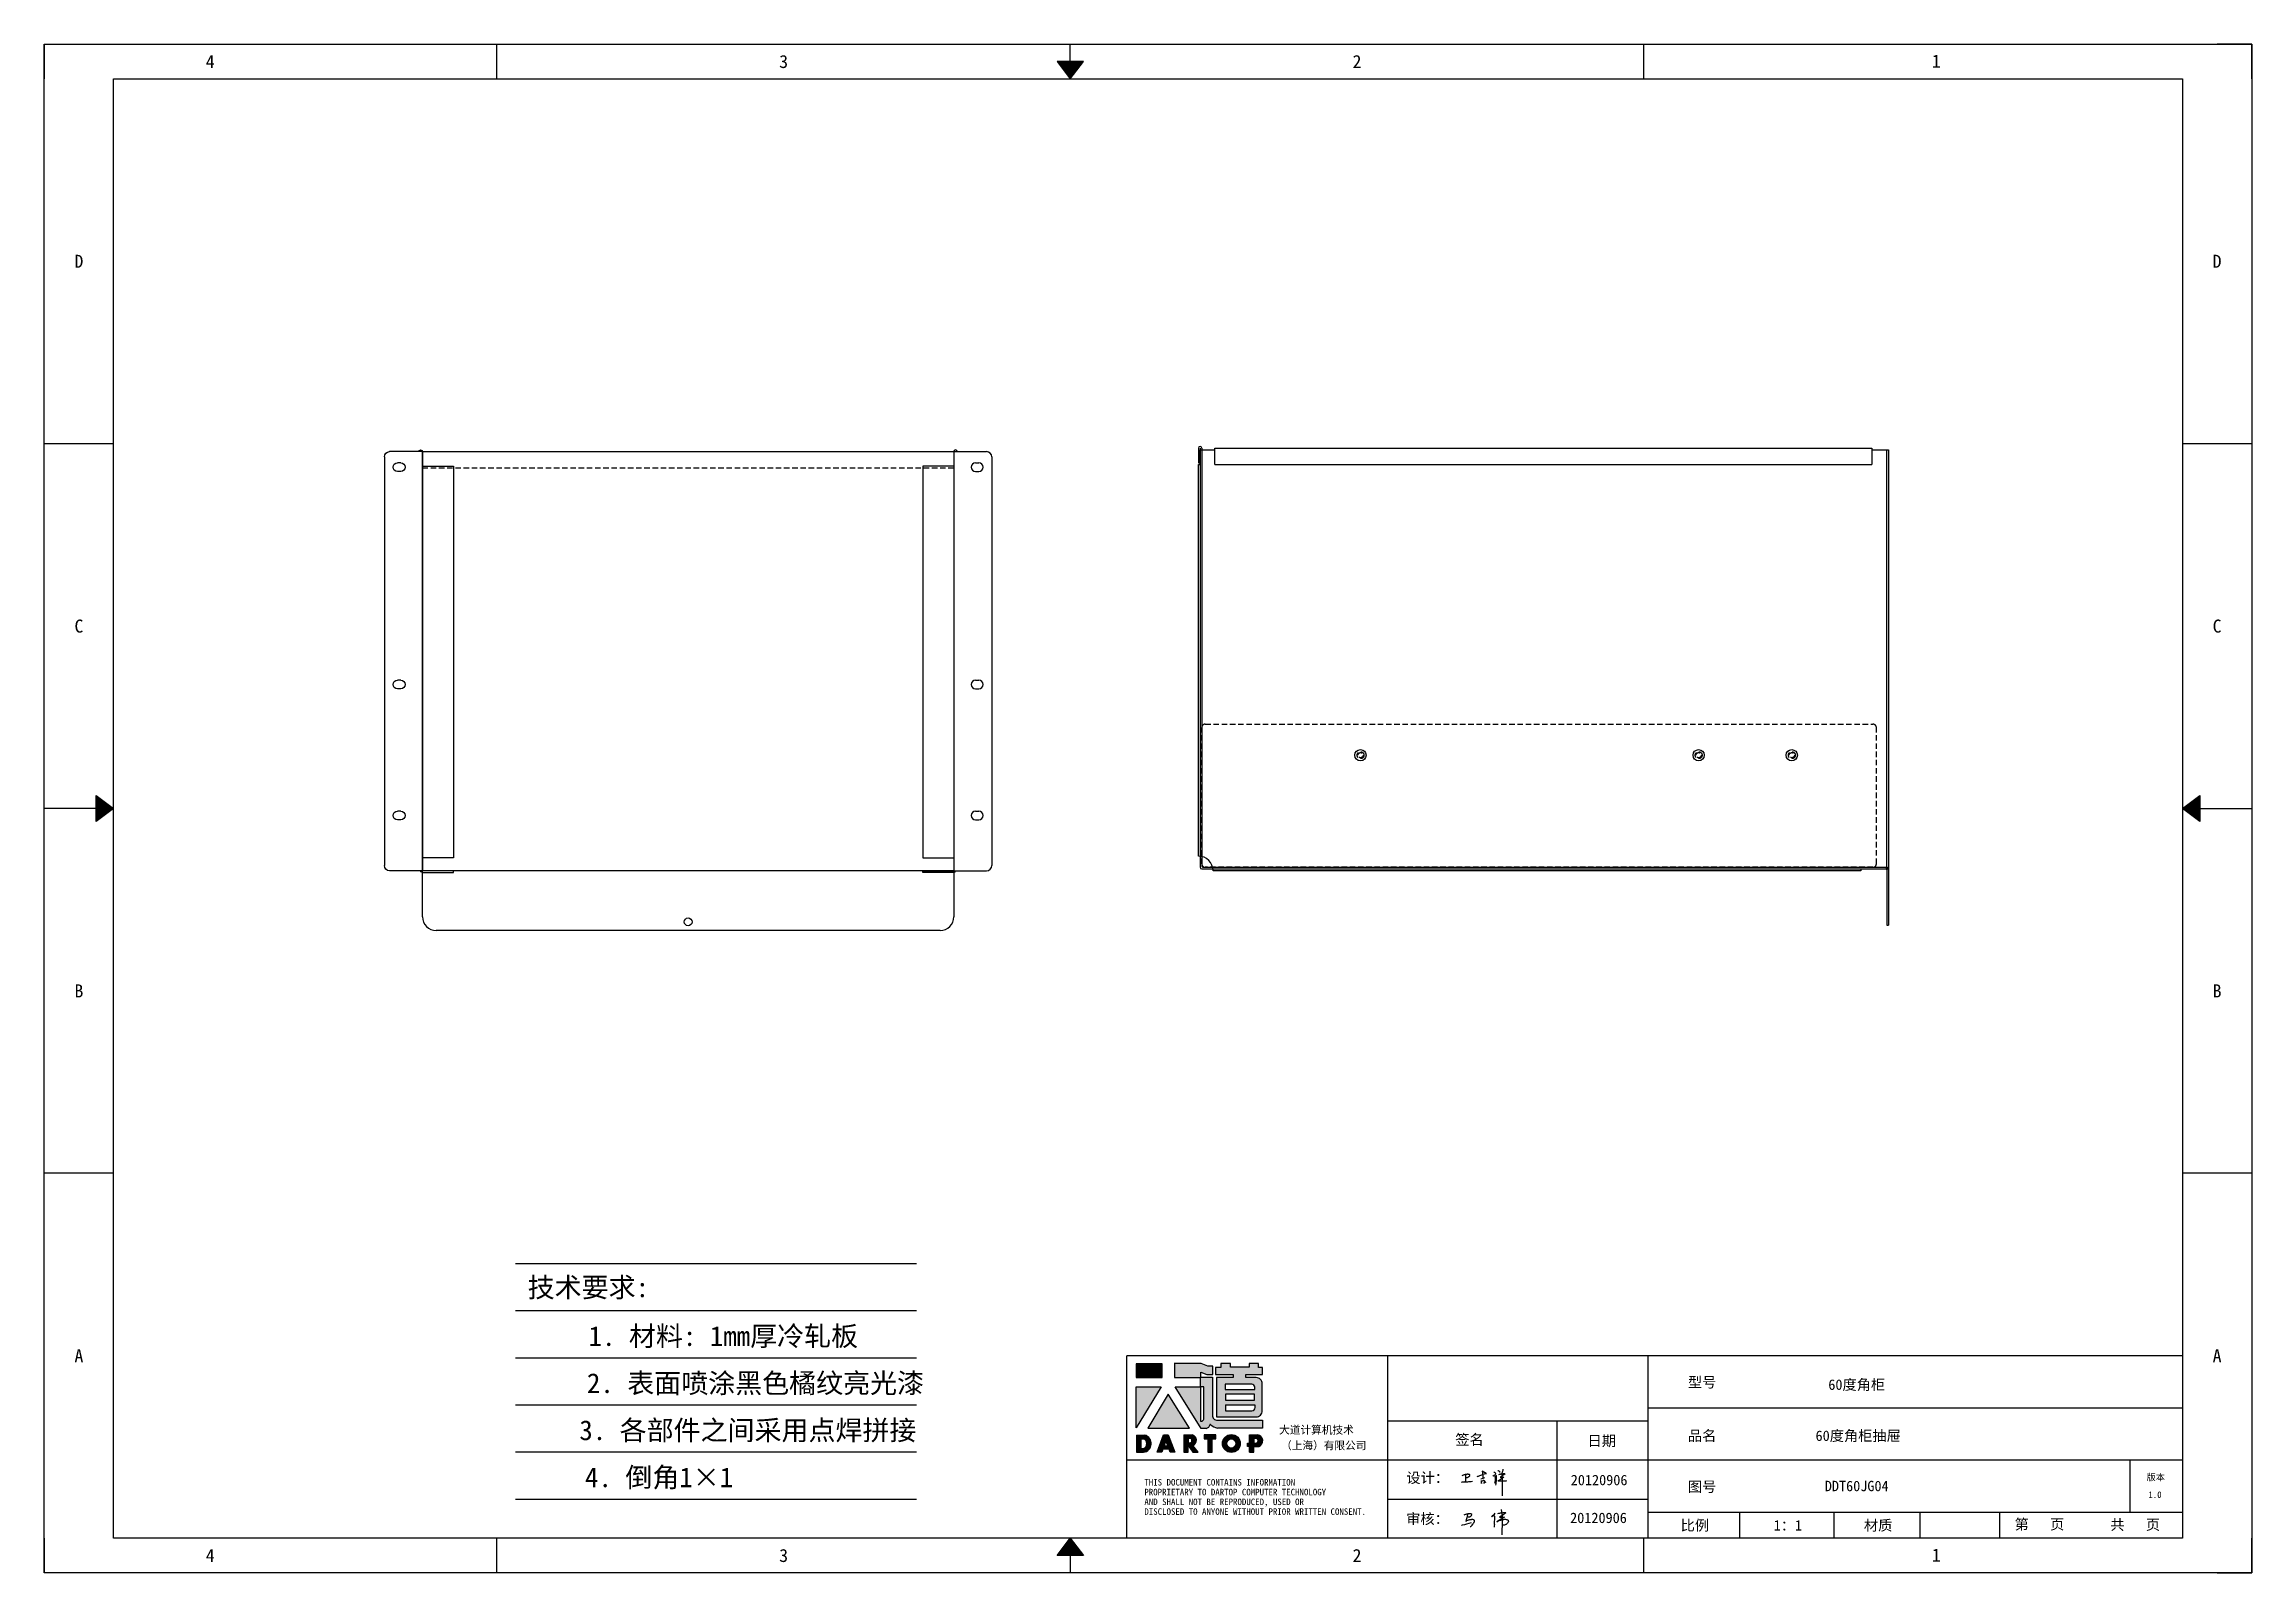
# Model space of a CAD drawing. Header units: millimetres. Extents: x -43476 to -13830, y -16942 to 55335.
# Drawn here: x -29218 to -27938, y 33464 to 34350 of the extents above; entities that cross this region are included whole.
import ezdxf
from ezdxf.enums import TextEntityAlignment as Align

# ---------------------------------------------------------------- set-up
doc = ezdxf.new("R2010")
doc.units = ezdxf.units.MM
doc.linetypes.add('DOT', pattern=[0.25, 0, -0.25])
doc.linetypes.add('HIDDEN2', pattern=[4.7625, 3.175, -1.5875])
for name, color, linetype in [('4', 7, 'Continuous'), ('hidden', 3, 'HIDDEN2'), ('print', 30, 'Continuous')]:
    doc.layers.add(name, color=color, linetype=linetype)
doc.styles.add('Dartop', font='')
doc.styles.add('HZ', font='')
doc.styles.add('hzHT', font='simhei.ttf')
doc.styles.get('Dartop').set_extended_font_data('FangSong_GB2312')
doc.styles.get('HZ').set_extended_font_data('SimSun')

msp = doc.modelspace()

# ---------------------------------------------------------------- texts
at = {"color": 0}
for s, height, style, p in [('4', 7.554, 'Dartop', (-29121.269, 34340.298, -39.102)), ('3', 7.554, 'Dartop', (-28788.893, 34340.298, -39.102)), ('2', 7.554, 'Dartop', (-28456.516, 34340.298, -39.102)), ('1', 7.554, 'Dartop', (-28120.697, 34340.538, -39.102)), ('D', 7.554, 'Dartop', (-29197.394, 34224.47, -39.102)), ('D', 7.554, 'Dartop', (-27957.952, 34224.47, -39.102)), ('C', 7.554, 'Dartop', (-29197.394, 34012.958, -39.102)), ('C', 7.554, 'Dartop', (-27957.952, 34012.958, -39.102)), ('B', 7.554, 'Dartop', (-29197.394, 33801.446, -39.102)), ('B', 7.554, 'Dartop', (-27957.952, 33801.446, -39.102)), ('A', 7.554, 'Dartop', (-29197.394, 33589.933, -39.102)), ('A', 7.554, 'Dartop', (-27957.952, 33589.933, -39.102)), ('型号', 6.0432, 'hzHT', (-28256.457, 33574.561, -39.102)), ('60度角柜', 6.0432, 'hzHT', (-28166.84, 33573.169, -39.102)), ('签名', 6.0432, 'hzHT', (-28391.309, 33541.324, -39.102)), ('日期', 6.0432, 'hzHT', (-28314.628, 33540.58, -39.102)), ('品名', 6.0432, 'hzHT', (-28256.457, 33543.538, -39.102)), ('60度角柜抽屉', 6.0432, 'hzHT', (-28165.995, 33543.538, -39.102)), ('20120906', 6.0432, 'hzHT', (-28316.179, 33517.861, -39.102)), ('图号', 6.0432, 'hzHT', (-28256.457, 33514, -39.102)), ('DDT60JG04', 6.0432, 'hzHT', (-28166.84, 33514.394, -39.102)), ('版本', 3.777, 'hzHT', (-27993.495, 33519.474, -39.102)), ('1.0', 3.777, 'Dartop', (-27993.949, 33509.38, -39.102)), ('20120906', 6.0432, 'hzHT', (-28316.539, 33495.933, -39.102)), ('比例', 6.0432, 'hzHT', (-28260.671, 33491.574, -39.102)), ('1：1', 6.0432, 'hzHT', (-28206.73, 33491.574, -39.102)), ('材质', 6.0432, 'hzHT', (-28154.421, 33491.574, -39.102)), ('第   页', 6.0432, 'hzHT', (-28060.937, 33492.201, -39.102)), ('共   页', 6.0432, 'hzHT', (-28005.425, 33491.981, -39.102)), ('3', 7.554, 'Dartop', (-28788.893, 33474.105, -39.102)), ('2', 7.554, 'Dartop', (-28456.516, 33474.105, -39.102)), ('1', 7.554, 'Dartop', (-28120.697, 33474.345, -39.102)), ('4', 7.554, 'Dartop', (-29121.269, 33474.105, -39.102))]:
    msp.add_text(s, height=height, dxfattribs=dict(at, style=style)).set_placement(p, align=Align.MIDDLE_CENTER)
at = {"style": 'HZ'}
for s, p in [('技术要求:', (-28902.079, 33629.573, -39.102)), ('1. 材料: 1mm厚冷轧板', (-28823.84, 33601.33, -39.102)), ('    2. 表面喷涂黑色橘纹亮光漆', (-28820.807, 33574.03, -39.102)), ('3. 各部件之间采用点焊拼接', (-28809.615, 33546.73, -39.102)), ('4. 倒角1×1         ', (-28825.987, 33519.43, -39.102))]:
    msp.add_text(s, height=11.466, dxfattribs=at).set_placement(p, align=Align.MIDDLE_CENTER)
at = {"color": 0, "style": 'hzHT'}
for s, height, p in [('THIS DOCUMENT CONTAINS INFORMATION', 3.777, (-28579.774, 33514.658, -39.102)), ('设计：', 6.0432, (-28427.918, 33516.146, -39.102)), ('AND SHALL NOT BE REPRODUCED, USED OR', 3.777, (-28579.774, 33503.327, -39.102)), ('PROPRIETARY TO DARTOP COMPUTER TECHNOLOGY', 3.777, (-28579.774, 33508.992, -39.102)), ('DISCLOSED TO ANYONE WITHOUT PRIOR WRITTEN CONSENT.', 3.777, (-28579.774, 33497.661, -39.102)), ('审核：', 6.0432, (-28428.008, 33492.349, -39.102))]:
    msp.add_text(s, height=height, dxfattribs=at).set_placement(p)
at = {"layer": '4', "color": 0, "style": 'hzHT'}
for s, p in [('大道计算机技术', (-28501.655, 33544.658, -39.102)), ('（上海）有限公司', (-28500.514, 33535.624, -39.102))]:
    msp.add_text(s, height=4.5324, dxfattribs=at).set_placement(p)

# ---------------------------------------------------------------- blocks, each defined once
blk = doc.blocks.new('*U5')
at = {"color": 254, "linetype": 'Continuous', "extrusion": (0, 0, -1)}
for points in [[(-17, 0.333), (-16.812, 0.25), (-17, 0.5)], [(-17, 0.333), (-17.188, 0.25), (-16.812, 0.25)], [(-17, 0.333), (-17, 0.5), (-17.188, 0.25)]]:
    blk.add_solid(points, dxfattribs=at)
blk = doc.blocks.new('*U4')
at = {"color": 254, "linetype": 'Continuous', "extrusion": (0, 0, -1)}
for points in [[(-33.167, 11), (-33, 11), (-33.25, 11.188)], [(-33.167, 11), (-33.25, 11.188), (-33.25, 10.812)], [(-33.167, 11), (-33.25, 10.812), (-33, 11)]]:
    blk.add_solid(points, dxfattribs=at)
blk = doc.blocks.new('*U6')
at = {"color": 254, "linetype": 'Continuous'}
for points in [[(17, 21.667), (17.188, 21.75), (16.812, 21.75)], [(17, 21.667), (16.812, 21.75), (17, 21.5)], [(17, 21.667), (17, 21.5), (17.188, 21.75)]]:
    blk.add_solid(points, dxfattribs=at)
blk = doc.blocks.new('*U3')
at = {"color": 254, "linetype": 'Continuous', "extrusion": (0, 0, -1)}
for points in [[(-0.833, 11), (-0.75, 10.812), (-0.75, 11.188)], [(-0.833, 11), (-0.75, 11.188), (-1, 11)], [(-0.833, 11), (-1, 11), (-0.75, 10.812)]]:
    blk.add_solid(points, dxfattribs=at)
blk = doc.blocks.new('dadao')
for p, q in [((48, 19.2), (44.9, 10.4)), ((44.9, 10.4), (51.2, 10.4)), ((51.2, 10.4), (48, 19.2))]:
    blk.add_line(p, q)
for points in [[(41.8, 121.6), (41.8, 143.7), (-0.4, 143.7), (-0.4, 121.6), (41.8, 121.6)], [(104.8, 122), (104.8, 130.3), (114.1, 126.3), (124.2, 126.3), (124.2, 139.6), (115.9, 139.6), (105.1, 143.9), (61.5, 143.9)], [(61.7, 144), (61.7, 121.3), (103.9, 121.3)], [(113.4, 38.7), (105.1, 38.7), (63, 106.5), (103.9, 106.5), (103.9, 120.9), (103.9, 121.3)], [(109.7, 53.6), (109.7, 106.2), (104.3, 106.2), (104.3, 50.4), (106.6, 50.4)], [(144.6, 94.4), (144.6, 84.8), (192, 84.8), (192, 94.1), (144.9, 94.1)], [(120.2, 45), (119.5, 45), (119.5, 44.6)], [(0, 28), (0, 0), (11.8, 0)], [(0.1, 28), (14, 28)], [(7.1, 21.8), (7.1, 6.1), (12, 6.1)], [(7.1, 21.8), (11.4, 21.8)], [(76.8, 28.2), (76.8, 0), (84.1, 0), (84.1, 11.1), (91.6, -0.1), (100.3, -0.1), (91.7, 11.1)], [(76.8, 28.2), (90.6, 28.2)], [(84, 22.7), (84, 15.3), (87.2, 15.3)], [(84, 22.7), (87.3, 22.7)], [(183.7, 0), (183.7, 9.6), (180.6, 9.6), (180.6, 14.9), (183.8, 14.9), (183.8, 28.1), (196.1, 28.1), (196.5, 28.1)], [(183.7, 0), (190.9, 0), (190.9, 9.6), (198.8, 9.6)], [(194.9, 22.3), (190.8, 22.3), (190.8, 15), (194.4, 15)]]:
    blk.add_lwpolyline(points)
blk.add_lwpolyline([(137.1, 144.2), (137.1, 137.9), (128.3, 137.9), (128.3, 126.5), (157.3, 126.5), (157.3, 121.5), (130.3, 121.5), (130.3, 57.5), (194.4, 57.5, 0.414214), (204.4, 67.5), (204.4, 111.3, 0.414214), (194.4, 121.3), (177.5, 121.3), (177.5, 126.3), (204.7, 126.3), (204.7, 137.7), (198.2, 137.7), (198.2, 143.9), (183.3, 143.9), (183.3, 138), (153, 138), (153, 144.2), (137.1, 144.2)], format="xyb", close=True)
for points in [[(104.8, 122), (123.4, 122), (123.4, 60, 0.414214), (131.4, 52), (204.8, 52), (204.8, 39.1), (131.7, 39.1)], [(144.3, 110.8), (144.3, 101.8), (192.3, 101.8), (192.3, 105.5, 0.414214), (187.3, 110.5), (144.3, 110.5)], [(144.6, 77), (144.6, 67.5), (187.6, 67.5, 0.414214), (192.6, 72.5), (192.6, 76.4), (144.6, 76.4)]]:
    blk.add_lwpolyline(points, format="xyb")
for points in [[(-0.3, 106.2), (40.4, 106.2), (-0.3, 39.7), (-0.3, 106.2)], [(51.7, 94.1), (18.4, 39.3), (86.2, 39.3)], [(43.8, 28.2), (51.8, 28.2), (62.6, -0.1), (55, -0.1), (53.2, 5), (42.9, 5), (41.1, 0), (33.6, 0)], [(110, 28.1), (110, 21.9), (116, 21.9), (116, -0.1), (123.2, -0.1), (123.2, 22), (129.2, 22), (129.2, 28.1), (110, 28.1)]]:
    blk.add_lwpolyline(points, close=True)
for radius in [14.5, 7.44]:
    blk.add_circle((154.2, 14.2), radius)
for centre, radius, start, end in [((99.2, 60.7), 12.6, 305.6399, 325.969), ((111.6, 46.7), 8.19, 282.9811, 347.6627), ((136, 61.7), 22.9, 226.7358, 259.3209), ((8.5, 13.9), 8.49, 294.2143, 69.7177), ((9.6, 14.2), 14.4, 278.6604, 72.3203), ((86.4, 19), 3.8, 282.527, 76.7196), ((88.6, 19.4), 8.95, 290.6073, 77.2124), ((193.7, 18.7), 3.8, 280.9891, 72.5513), ((195.7, 18.6), 9.51, 288.8959, 85.2442)]:
    blk.add_arc(centre, radius, start, end)
blk = doc.blocks.new('h')
for p, q in [((20768.1, -2360.9), (20773, -2359.1)), ((20769.5, -2366.9), (20769.8, -2370.6)), ((20769.8, -2370.6), (20770.9, -2378)), ((20770.9, -2378), (20771.5, -2370.6)), ((20772.4, -2369.3), (20774.9, -2367.8)), ((20773, -2359.1), (20784.1, -2355.2)), ((20773.3, -2331.8), (20775.3, -2338.7)), ((20789.1, -2340.9), (20773.5, -2331.9)), ((20775.3, -2338.7), (20775.6, -2351.2)), ((20775.6, -2351.2), (20775.5, -2357.3)), ((20782.2, -2369.2), (20780, -2377.1)), ((20780, -2377.1), (20788.3, -2371.3)), ((20780.1, -2366.4), (20780.8, -2366.4)), ((20781.9, -2367.4), (20782.2, -2369.2)), ((20845.7, -2343.5), (20848.4, -2353)), ((20848.9, -2370.3), (20847.9, -2424)), ((20848.4, -2353), (20848.9, -2370.3))]:
    blk.add_line(p, q)
for points in [[(20696.6, -2372.4, 0.002073), (20710.6, -2371.9, 0.016137), (20719.6, -2371.3, 0.008314), (20736.9, -2369.3)], [(20699.1, -2348.2, -0.029745), (20704.6, -2345.4, -0.046842), (20708.4, -2344.2, -0.00919), (20714.3, -2343, -0.018517), (20717.2, -2342.5, -0.037841), (20720.3, -2342.4, -0.039541), (20723.2, -2342.8, -0.149785), (20726, -2344.3, -0.204935), (20726.9, -2346.6, -0.074872), (20726.5, -2348.3, -0.061615), (20725.6, -2350.3, -0.034204), (20723.8, -2352.6, -0.045776), (20722.3, -2354.1, -0.054985), (20720.4, -2355.3, -0.036348), (20717.3, -2356.5, -0.067752), (20715.7, -2356.8, -0.043553), (20713.2, -2356.7)], [(20755, -2351.9, -0.024077), (20759.9, -2350.1, -0.013147), (20768.7, -2346.5, -0.00522), (20775.4, -2344.1, -0.018517), (20777.3, -2343.4, -0.008274), (20786.3, -2341, -0.039541), (20788.3, -2340.8, -0.079216), (20789.4, -2341, -0.204935)], [(20813.5, -2350.1, 0.007348), (20815.9, -2348.7, 0.008421), (20818, -2347.3, 0.009459), (20819.7, -2346.2, -0.016325), (20820.7, -2345.5, -0.173771), (20821.8, -2345.3, -0.085159), (20823.9, -2346, -0.125883), (20826, -2347.9, -0.160659), (20826.6, -2350.1, -0.010447), (20826.5, -2352.3, -0.008247), (20826.2, -2355.1, -0.002698), (20825.3, -2374, 0.001562), (20823.9, -2383.7, 0.016137)], [(20816.8, -2335, -0.053561), (20819.6, -2336.1, -0.075272), (20821.3, -2337.3, -0.005295), (20822.5, -2338.5, -0.009337), (20823.1, -2339.1, -0.026146), (20823.7, -2339.8, -0.016644), (20824.5, -2340.9)], [(20832.1, -2329.2, -0.053561), (20834.9, -2330.3, -0.075272), (20836.7, -2331.5, -0.005295), (20837.8, -2332.6, -0.009337), (20838.5, -2333.3, -0.026146), (20839, -2334, -0.016644), (20839.8, -2335.1)], [(20836, -2343.7, -0.02797), (20842.1, -2342.6, -0.048868), (20845.6, -2342.2, -0.00919), (20851.1, -2341.4, -0.018517), (20853.9, -2341.1, -0.037841), (20856.7, -2341.2, -0.039541), (20859.4, -2341.6, -0.018282), (20840.6, -2354.7, -0.000937)], [(20847.6, -2340.2, 0.021784), (20849.6, -2335.9, 0.028296), (20850.8, -2332.4, 0.008136), (20851.9, -2328.2, 0.028913), (20852.2, -2327, 0.08193), (20852.1, -2325.9, 0.075058), (20851.7, -2324.7, 0.275043)]]:
    blk.add_lwpolyline(points, format="xyb")
for points in [[(20711.3, -2343.5), (20711.3, -2343.5), (20711.5, -2355.8), (20710.7, -2368), (20710.6, -2371.9)], [(20821.5, -2350.6), (20822.4, -2359.2), (20822.2, -2364.9), (20821.7, -2369), (20821.3, -2376.3), (20823.6, -2368.5), (20827.2, -2366.3), (20829.5, -2366.3)], [(20840.6, -2354.7), (20850, -2354.7), (20855, -2354.3), (20845.9, -2361.1), (20840.5, -2364), (20833, -2367.5), (20863.2, -2367.4), (20865.9, -2367.3)]]:
    blk.add_lwpolyline(points)
for centre, radius, start, end in [((20773.7, -2371.2), 2.3, 121.9907, 163.60158), ((20787.5, -2406), 40.3, 100.61827, 108.24823), ((20780.8, -2367.6), 1.15, 9.4675, 90)]:
    blk.add_arc(centre, radius, start, end)
blk = doc.blocks.new('HTRHTSR')
for p, q in [((9168.7, 34259.7), (9168.7, 34016.7)), ((9168.7, 34259.7), (9187.7, 34259.7)), ((9150.7, 34251.2), (9150.7, 34024.2)), ((9168.7, 34251.2), (9150.7, 34251.2)), ((9181.2, 34253.2), (9183.2, 34253.2)), ((9181.2, 34248.2), (9183.2, 34248.2)), ((9190.7, 34256.7), (9190.7, 34019.7)), ((9181.2, 34127.2), (9183.2, 34127.2)), ((9181.2, 34122.2), (9183.2, 34122.2)), ((9181.2, 34051.2), (9183.2, 34051.2)), ((9181.2, 34046.2), (9183.2, 34046.2)), ((9150.7, 34024.2), (9168.7, 34024.2)), ((9150.7, 34015.7), (9150.7, 34016.7)), ((9150.7, 34016.7), (9168.7, 34016.7)), ((9168.7, 34015.7), (9150.7, 34015.7)), ((9168.7, 34016.7), (9187.7, 34016.7)), ((9169.7, 34016.7), (9169.7, 34016.7))]:
    blk.add_line(p, q)
for centre, radius, start, end in [((9169.7, 34259.7), 1, 0, 180), ((9187.7, 34256.7), 3, 0, 90), ((9181.2, 34250.7), 2.5, 90, 270), ((9183.2, 34250.7), 2.5, 270, 90), ((9181.2, 34124.7), 2.5, 90, 270), ((9183.2, 34124.7), 2.5, 270, 90), ((9181.2, 34048.7), 2.5, 90, 270), ((9183.2, 34048.7), 2.5, 270, 90), ((9168.7, 34016.7), 1, 270, 0), ((9187.7, 34019.7), 3, 270, 0)]:
    blk.add_arc(centre, radius, start, end)
blk = doc.blocks.new('HTSTS')
for p, q in [((8749, 34139.9), (9057, 34139.9)), ((8749, 33870.2), (8749, 34139.9)), ((9057, 34139.9), (9057, 33895.9)), ((8749, 33896.9), (9057, 33896.9)), ((9057, 33896.9), (9057, 33870.2)), ((9049, 33862.2), (8757, 33862.2))]:
    blk.add_line(p, q)
blk.add_circle((8903, 33867.2), 2.25)
for centre, start, end in [((8757, 33870.2), 180, 270), ((9049, 33870.2), 270, 0)]:
    blk.add_arc(centre, 8, start, end)
at = {"layer": 'hidden'}
blk.add_line((8749, 34130.4), (9057, 34130.4), dxfattribs=at)
blk = doc.blocks.new('SRHTSRHSZRNSJ')
for p, q in [((9298.2, 34279.4), (9298.2, 34287.9)), ((9298.2, 34287.9), (9306.7, 34287.9)), ((9306.7, 34279.4), (9306.7, 34288.9)), ((9306.7, 34288.9), (9687.7, 34288.9)), ((9687.7, 34288.9), (9687.7, 34279.4)), ((9687.7, 34287.9), (9697.2, 34287.9)), ((9696.2, 34287.9), (9696.2, 34044.9)), ((9697.2, 34287.9), (9697.2, 34044.9)), ((9297.2, 34052.4), (9297.2, 34279.4)), ((9297.2, 34279.4), (9298.2, 34279.4)), ((9306.7, 34279.4), (9687.7, 34279.4)), ((9681.2, 34043.9), (9305.7, 34043.9)), ((9681.2, 34044.9), (9681.2, 34043.9)), ((9697.2, 34044.9), (9681.2, 34044.9))]:
    blk.add_line(p, q)
for centre in [(9391.2, 34110.9), (9587.2, 34110.9), (9641.2, 34110.9)]:
    blk.add_circle(centre, 3.25)
blk.add_arc((9297.2, 34043.9), 8.5, 0, 90)
blk = doc.blocks.new('JNYDRJNSRJDT')
for p, q in [((9885.5, 34138.9), (9885.5, 34130.4)), ((9886.5, 34138.9), (9886.5, 33895.9)), ((9887.5, 34138.9), (9887.5, 33896.4)), ((9885.5, 34130.4), (9886.5, 34130.4)), ((9887.5, 33894.9), (10284, 33894.9)), ((9888, 33895.9), (10284.5, 33895.9)), ((10284.5, 33894.4), (10284.5, 33862.2)), ((10285.5, 33894.9), (10285.5, 33862.2)), ((10284.5, 33862.2), (10285.5, 33862.2))]:
    blk.add_line(p, q)
for centre, radius, start, end in [((9886.5, 34138.9), 1, 0, 180), ((9887.5, 33895.9), 1, 180, 270), ((9888, 33896.4), 0.5, 180, 270), ((10284, 33894.4), 0.5, 0, 90), ((10284.5, 33894.9), 1, 0, 90)]:
    blk.add_arc(centre, radius, start, end)
blk = doc.blocks.new('GHERSHGASEH')
for p, q in [((9263.3, 33881.4), (9263.3, 33960.4)), ((9265.3, 33962.4), (9652.3, 33962.4)), ((9654.3, 33881.4), (9654.3, 33960.4)), ((9652.3, 33879.4), (9265.3, 33879.4))]:
    blk.add_line(p, q)
for centre, radius in [((9355.3, 33944.4), 2), ((9355.3, 33944.4), 1.5), ((9551.3, 33944.4), 2), ((9551.3, 33944.4), 1.5), ((9605.3, 33944.4), 2), ((9605.3, 33944.4), 1.5)]:
    blk.add_circle(centre, radius)
for centre, start, end in [((9265.3, 33960.4), 90, 180), ((9652.3, 33960.4), 0, 90), ((9265.3, 33881.4), 180, 270), ((9652.3, 33881.4), 270, 0)]:
    blk.add_arc(centre, 2, start, end)

# ---------------------------------------------------------------- hatches: boundary and pattern name
for points in [[(-28569.49, 33585.255), (-28584.557, 33585.255), (-28584.557, 33577.383), (-28569.49, 33577.383)], [(-28569.975, 33571.875), (-28584.517, 33571.875), (-28584.517, 33548.132)], [(-28565.944, 33567.566), (-28577.831, 33547.974), (-28553.625, 33547.974)], [(-28538.256, 33543.965), (-28545.135, 33543.965), (-28545.135, 33541.783), (-28542.988, 33541.783), (-28542.988, 33533.918), (-28540.419, 33533.918), (-28540.419, 33541.788), (-28538.256, 33541.788)]]:
    msp.add_hatch(color=0).paths.add_polyline_path(points)
h = msp.add_hatch(color=0)
h.paths.add_polyline_path([(-28546.973, 33580.471), (-28543.647, 33579.034), (-28540.052, 33579.034), (-28540.052, 33583.793), (-28543.018, 33583.793), (-28546.883, 33585.319), (-28562.37, 33585.319), (-28562.37, 33577.271), (-28547.301, 33577.271), (-28547.301, 33577.109), (-28547.301, 33571.965), (-28561.914, 33571.965), (-28546.884, 33547.777), (-28543.908, 33547.777, 0.27937482), (-28541.735, 33549.89), (-28541.735, 33550.001), (-28541.473, 33550.001, 0.14314537), (-28537.375, 33547.916), (-28511.258, 33547.916), (-28511.258, 33552.504), (-28537.486, 33552.504, -0.41421356), (-28540.343, 33555.36), (-28540.343, 33577.526), (-28546.973, 33577.526)])
h.paths.add_polyline_path([(-28547.149, 33571.862), (-28545.235, 33571.862), (-28545.235, 33553.089, -0.08893574), (-28546.344, 33551.948), (-28547.156, 33551.948)], flags=16)
h = msp.add_hatch(color=0)
h.paths.add_polyline_path([(-28511.303, 33583.127), (-28513.627, 33583.127), (-28513.627, 33585.337), (-28518.938, 33585.337), (-28518.938, 33583.237), (-28529.782, 33583.237), (-28529.782, 33585.448), (-28535.461, 33585.448), (-28535.461, 33583.196), (-28538.599, 33583.196), (-28538.599, 33579.121), (-28528.244, 33579.121), (-28528.244, 33577.319), (-28537.893, 33577.319), (-28537.893, 33554.499), (-28514.985, 33554.499, 0.41421356), (-28511.414, 33558.07), (-28511.414, 33573.697, 0.41421356), (-28514.985, 33577.268), (-28521.041, 33577.268), (-28521.041, 33579.037), (-28511.303, 33579.037)])
h.paths.add_polyline_path([(-28517.515, 33573.4, -0.41421356), (-28515.729, 33571.614), (-28515.729, 33570.305), (-28532.88, 33570.305), (-28532.88, 33573.4)], flags=16)
h.paths.add_polyline_path([(-28515.84, 33567.541), (-28515.84, 33564.225), (-28532.77, 33564.225), (-28532.77, 33567.541)], flags=16)
h.paths.add_polyline_path([(-28515.619, 33561.241), (-28515.619, 33559.821, -0.41421356), (-28517.404, 33558.036), (-28532.77, 33558.036), (-28532.77, 33561.241)], flags=16)
h = msp.add_hatch(color=0)
h.paths.add_polyline_path([(-28579.421, 33543.929), (-28584.41, 33543.929), (-28584.41, 33533.948), (-28580.208, 33533.948, 0.79301591)])
h.paths.add_polyline_path([(-28580.134, 33536.134), (-28581.879, 33536.134), (-28581.879, 33541.743), (-28580.327, 33541.743, -0.67136089)], flags=16)
h = msp.add_hatch(color=0)
h.paths.add_polyline_path([(-28565.906, 33544.011), (-28568.753, 33544.011), (-28572.415, 33533.937), (-28569.718, 33533.937), (-28569.083, 33535.722), (-28565.43, 33535.722), (-28564.781, 33533.915), (-28562.063, 33533.915)])
h.paths.add_polyline_path([(-28566.128, 33537.647), (-28568.391, 33537.647), (-28567.28, 33540.812)], flags=16)
h = msp.add_hatch(color=0)
h.paths.add_polyline_path([(-28552.067, 33544.004), (-28556.974, 33544.004), (-28556.974, 33533.932), (-28554.381, 33533.932), (-28554.381, 33537.925), (-28551.716, 33533.896), (-28548.583, 33533.896), (-28551.65, 33537.899, 0.74405494)])
h.paths.add_polyline_path([(-28554.405, 33539.416), (-28554.405, 33542.061), (-28553.246, 33542.061, -0.79680897), (-28553.263, 33539.416)], flags=16)
h = msp.add_hatch(color=0)
h.paths.add_polyline_path([(-28534.516, 33539.004, 1), (-28524.173, 33539.004, 1)])
h.paths.add_polyline_path([(-28526.688, 33539.004, -1), (-28532.001, 33539.004, -1)], flags=16)
h = msp.add_hatch(color=0)
h.paths.add_polyline_path([(-28514.252, 33543.98), (-28514.401, 33543.98), (-28518.775, 33543.98), (-28518.775, 33539.279), (-28519.935, 33539.279), (-28519.935, 33537.371), (-28518.793, 33537.371), (-28518.793, 33533.949), (-28516.24, 33533.949), (-28516.24, 33537.385), (-28513.434, 33537.385, 0.81230381)])
h.paths.add_polyline_path([(-28516.278, 33539.293), (-28516.278, 33541.922), (-28514.825, 33541.922, -0.77821343), (-28514.973, 33539.293)], flags=16)

# ---------------------------------------------------------------- linework, layer by layer
at = {"color": 0, "linetype": 'DOT'}
for p, q in [((-29217.538, 34350.37, -39.102), (-27957.952, 34350.37, -39.102)), ((-29217.538, 33484.177, -39.102), (-29217.538, 34330.226, -39.102)), ((-27937.808, 34330.226, -39.102), (-27937.808, 33484.177, -39.102)), ((-27957.952, 33464.033, -39.102), (-29217.538, 33464.033, -39.102))]:
    msp.add_line(p, q, dxfattribs=at)
at = {"color": 0}
for p, q in [((-29217.538, 34350.37, -39.102), (-29217.538, 34330.226, -39.102)), ((-28955.081, 34330.226, -39.102), (-28955.081, 34350.37, -39.102)), ((-28622.705, 34340.298, -39.102), (-28622.705, 34350.37, -39.102)), ((-28290.328, 34330.226, -39.102), (-28290.328, 34350.37, -39.102)), ((-27937.808, 34350.37, -39.102), (-27957.952, 34350.37, -39.102)), ((-27937.808, 34330.226, -39.102), (-27937.808, 34350.37, -39.102)), ((-29177.25, 33484.177, -39.102), (-29177.25, 34330.226, -39.102)), ((-29177.25, 34330.226, -39.102), (-27978.096, 34330.226, -39.102)), ((-27978.096, 34330.226, -39.102), (-27978.096, 33484.177, -39.102)), ((-29177.25, 34118.714, -39.102), (-29217.538, 34118.714, -39.102)), ((-27937.808, 34118.714, -39.102), (-27978.096, 34118.714, -39.102)), ((-29187.322, 33907.202, -39.102), (-29217.538, 33907.202, -39.102)), ((-27968.024, 33907.202, -39.102), (-27937.808, 33907.202, -39.102)), ((-29177.25, 33695.689, -39.102), (-29217.538, 33695.689, -39.102)), ((-27937.808, 33695.689, -39.102), (-27978.096, 33695.689, -39.102)), ((-27978.096, 33589.933, -39.102), (-28589.971, 33589.933, -39.102)), ((-28589.971, 33484.177, -39.102), (-28589.971, 33589.933, -39.102)), ((-28438.89, 33589.933, -39.102), (-28438.89, 33484.177, -39.102)), ((-28287.81, 33484.177, -39.102), (-28287.81, 33589.933, -39.102)), ((-28287.81, 33559.717, -39.102), (-27978.096, 33559.717, -39.102)), ((-28438.89, 33552.163, -39.102), (-28287.81, 33552.163, -39.102)), ((-28340.688, 33552.163, -39.102), (-28340.688, 33484.177, -39.102)), ((-28589.971, 33529.501, -39.102), (-28438.89, 33529.501, -39.102)), ((-28438.89, 33529.501, -39.102), (-27978.096, 33529.501, -39.102)), ((-28008.312, 33499.285, -39.102), (-28008.312, 33529.501, -39.102)), ((-28438.89, 33506.839, -39.102), (-28287.81, 33506.839, -39.102)), ((-28287.81, 33499.285, -39.102), (-27978.096, 33499.285, -39.102)), ((-28234.656, 33484.177, -39.102), (-28234.656, 33499.285, -39.102)), ((-28179.878, 33484.177, -39.102), (-28179.878, 33499.285, -39.102)), ((-28130.079, 33484.177, -39.102), (-28130.079, 33499.285, -39.102)), ((-28083.852, 33484.177, -39.102), (-28083.852, 33499.285, -39.102)), ((-29217.538, 33484.177, -39.102), (-29217.538, 33464.033, -39.102)), ((-27978.096, 33484.177, -39.102), (-29177.25, 33484.177, -39.102)), ((-28955.081, 33464.033, -39.102), (-28955.081, 33484.177, -39.102)), ((-28290.328, 33464.033, -39.102), (-28290.328, 33484.177, -39.102)), ((-27937.808, 33464.033, -39.102), (-27937.808, 33484.177, -39.102)), ((-28622.705, 33474.105, -39.102), (-28622.705, 33464.033, -39.102)), ((-27957.952, 33464.033, -39.102), (-27937.808, 33464.033, -39.102))]:
    msp.add_line(p, q, dxfattribs=at)
for p, q in [((-28374.008, 33494.51, -39.102), (-28375.493, 33493.707, -39.102)), ((-28372.94, 33495.081, -39.102), (-28374.008, 33494.51, -39.102)), ((-28373.947, 33496.282, -39.102), (-28372.059, 33496.282, -39.102)), ((-28371.053, 33496.374, -39.102), (-28372.94, 33495.081, -39.102)), ((-28372.872, 33500.762, -39.102), (-28372.438, 33497.141, -39.102)), ((-28372.368, 33494.468, -39.102), (-28372.528, 33486.148, -39.102)), ((-28372.438, 33497.141, -39.102), (-28372.368, 33494.468, -39.102)), ((-28372.059, 33496.282, -39.102), (-28371.053, 33496.374, -39.102))]:
    msp.add_line(p, q)
at = {"color": 0, "elevation": -39.102}
for points in [[(-28622.705, 34330.226), (-28615.151, 34340.298), (-28630.259, 34340.298), (-28622.705, 34330.226)], [(-29177.25, 33907.202), (-29187.322, 33899.648), (-29187.322, 33914.756), (-29177.25, 33907.202)], [(-27978.096, 33907.202), (-27968.024, 33914.756), (-27968.024, 33899.648), (-27978.096, 33907.202)], [(-28622.705, 33484.177), (-28615.151, 33474.105), (-28630.259, 33474.105), (-28622.705, 33484.177)]]:
    msp.add_lwpolyline(points, close=True, dxfattribs=at)
for points in [[(-28394.359, 33497.589, -0.02974503), (-28393.495, 33498.021, -0.04684215), (-28392.911, 33498.209, -0.00919025), (-28391.998, 33498.394, -0.01851715), (-28391.541, 33498.46, -0.03784064), (-28391.069, 33498.475, -0.03954126), (-28390.62, 33498.419, -0.14978519), (-28390.182, 33498.18, -0.20493524), (-28390.048, 33497.833, -0.07487171), (-28390.099, 33497.559, -0.06161465), (-28390.248, 33497.256, -0.0342039), (-28390.518, 33496.9, -0.04577587), (-28390.76, 33496.669, -0.05498501), (-28391.052, 33496.485, -0.03634791), (-28391.537, 33496.292, -0.06775206), (-28391.78, 33496.25, -0.04355337), (-28392.161, 33496.27)], [(-28375.493, 33493.707, -0.02974503), (-28374.145, 33494.382, -0.04684215), (-28373.233, 33494.675, -0.00919025), (-28371.809, 33494.963, -0.01851715), (-28371.096, 33495.066, -0.03784064), (-28370.36, 33495.089, -0.03954126), (-28369.66, 33495.003, -0.14978519), (-28368.976, 33494.629, -0.20493524), (-28368.767, 33494.088, -0.07487171), (-28368.847, 33493.661, -0.06161465), (-28369.079, 33493.189, -0.0342039), (-28369.5, 33492.632, -0.04577587), (-28369.878, 33492.272, -0.05498501), (-28370.334, 33491.985, -0.03634791), (-28371.09, 33491.684, -0.06775206), (-28371.469, 33491.619, -0.04355337), (-28372.064, 33491.65)], [(-28374.874, 33498.509, -0.02797026), (-28373.653, 33498.735, -0.04886788), (-28372.946, 33498.81, -0.00919025), (-28371.833, 33498.975, -0.01851715), (-28371.277, 33499.026, -0.03784064), (-28370.707, 33499.014, -0.03954126), (-28370.169, 33498.918, -0.01828189), (-28373.947, 33496.282, -0.0009369)]]:
    msp.add_lwpolyline(points, format="xyb")
at = {"elevation": -39.102}
msp.add_lwpolyline([(-28392.455, 33498.306), (-28392.455, 33498.306), (-28392.744, 33496.536), (-28393.219, 33494.871), (-28393.53, 33493.85)], dxfattribs=at)
for centre, radius, start, end in [((-28396.569, 33494.778, -39.102), 3.193, 281.076982, 291.212632), ((-28466.769, 33779.73, -39.102), 296.638, 283.91895, 284.971512), ((-28388.651, 33485.406, -39.102), 9.752, 113.202449, 120.017497), ((-28390.94, 33490.746, -39.102), 3.943, 102.47486, 113.202449), ((-28385.227, 33464.923, -39.102), 30.39, 100.36867, 102.47486), ((-28391.575, 33493.283, -39.102), 2.515, 283.816254, 294.030509), ((-28389.349, 33487.449, -39.102), 7.49, 96.125337, 100.36867), ((-28391.038, 33492.039, -39.102), 1.16, 294.836428, 309.901134), ((-28406.504, 33506.307, -39.102), 22.192, 316.919563, 320.58866), ((-28389.748, 33491.168, -39.102), 3.75, 87.457037, 96.125337), ((-28389.734, 33491.482, -39.102), 3.435, 78.399567, 87.457037), ((-28393.928, 33495.526, -39.102), 5.643, 324.094808, 331.378357), ((-28389.249, 33493.845, -39.102), 1.022, 44.324655, 78.399567), ((-28389.549, 33493.312, -39.102), 0.754, 319.573073, 337.48549), ((-28391.625, 33494.971, -39.102), 3.388, 324.910666, 333.348429), ((-28389.977, 33494.356, -39.102), 1.65, 326.76781, 340.871018), ((-28388.923, 33494.163, -39.102), 0.567, 357.998393, 44.324655), ((-28389.477, 33494.183, -39.102), 1.122, 340.871018, 357.998393), ((-28385.937, 33509.571, -39.102), 14.915, 299.265464, 300.9495), ((-28352.146, 33384.547, -39.102), 115.167, 102.46592, 103.2053), ((-28430.628, 33552.217, -39.102), 76.257, 313.366132, 315.296084), ((-28136.145, 33455.75, -39.102), 243.4, 171.410173, 171.768083), ((-28376.995, 33496.511, -39.102), 0.488, 52.375745, 91.291159), ((-28805.891, 33510.345, -39.102), 429.463, 357.565664, 358.057278), ((-28377.162, 33496.587, -39.102), 0.559, 357.196828, 33.705179), ((-28389.74, 33497.41, -39.102), 13.166, 352.912546, 354.802684), ((-28384.801, 33496.961, -39.102), 8.207, 354.802684, 357.196828)]:
    msp.add_arc(centre, radius, start, end)
at = {"layer": 'Defpoints'}
for p, q in [((-28944.306, 33643.351, -39.102), (-28711.787, 33643.351, -39.102)), ((-28944.306, 33616.051, -39.102), (-28711.787, 33616.051, -39.102)), ((-28944.306, 33616.051, -39.102), (-28711.787, 33616.051, -39.102)), ((-28944.306, 33588.751, -39.102), (-28711.787, 33588.751, -39.102)), ((-28944.306, 33561.451, -39.102), (-28711.787, 33561.451, -39.102)), ((-28944.306, 33534.151, -39.102), (-28711.787, 33534.151, -39.102)), ((-28944.306, 33506.851, -39.102), (-28711.787, 33506.851, -39.102))]:
    msp.add_line(p, q, dxfattribs=at)
at = {"layer": 'print', "elevation": -39.102}
msp.add_lwpolyline([(-29217.538, 34350.37), (-27937.808, 34350.37), (-27937.808, 33464.033), (-29217.538, 33464.033)], close=True, dxfattribs=at)

# ---------------------------------------------------------------- block references
at = {"color": 0, "linetype": 'Continuous', "xscale": 40.28805309813855, "yscale": 40.28805309843684, "zscale": 40.28805309843723}
for name, p in [('*U6', (-29307.602, 33464.033, -39.102)), ('*U3', (-29217.538, 33464.033, -39.102)), ('*U4', (-29307.602, 33464.033, -39.102)), ('*U5', (-29307.602, 33464.033, -39.102))]:
    msp.add_blockref(name, p, dxfattribs=at)
at = {"xscale": -1}
msp.add_blockref('HTRHTSR', (-19829.603, -145.587), dxfattribs=at)
for name, p in [('HTSTS', (-37747.231, -25.723)), ('HTRHTSR', (-37858.931, -145.587)), ('JNYDRJNSRJDT', (-38433.98, -22.723)), ('SRHTSRHSZRNSJ', (-37845.694, -172.78))]:
    msp.add_blockref(name, p)
at = {"color": 0}
for name, p, xscale, yscale, zscale in [('dadao', (-28584.41, 33533.948, -39.102), 0.3570986524328962, 0.3570986524601059, 0.3570986524634209), ('h', (-31602.8, 33884.301, -39.102), 0.1549482039698633, 0.1549482039698633, 0.1549482039698633)]:
    msp.add_blockref(name, p, dxfattribs=dict(at, xscale=xscale, yscale=yscale, zscale=zscale))
at = {"layer": 'hidden'}
msp.add_blockref('GHERSHGASEH', (-37809.766, -6.287), dxfattribs=at)

msp.set_redraw_order([(e.dxf.handle, doc.entitydb.next_handle()) for e in msp.query("TEXT MTEXT ATTDEF DIMENSION ARC_DIMENSION")])  # texts and dimensions are drawn at this point

doc.saveas('drawing.dxf')
